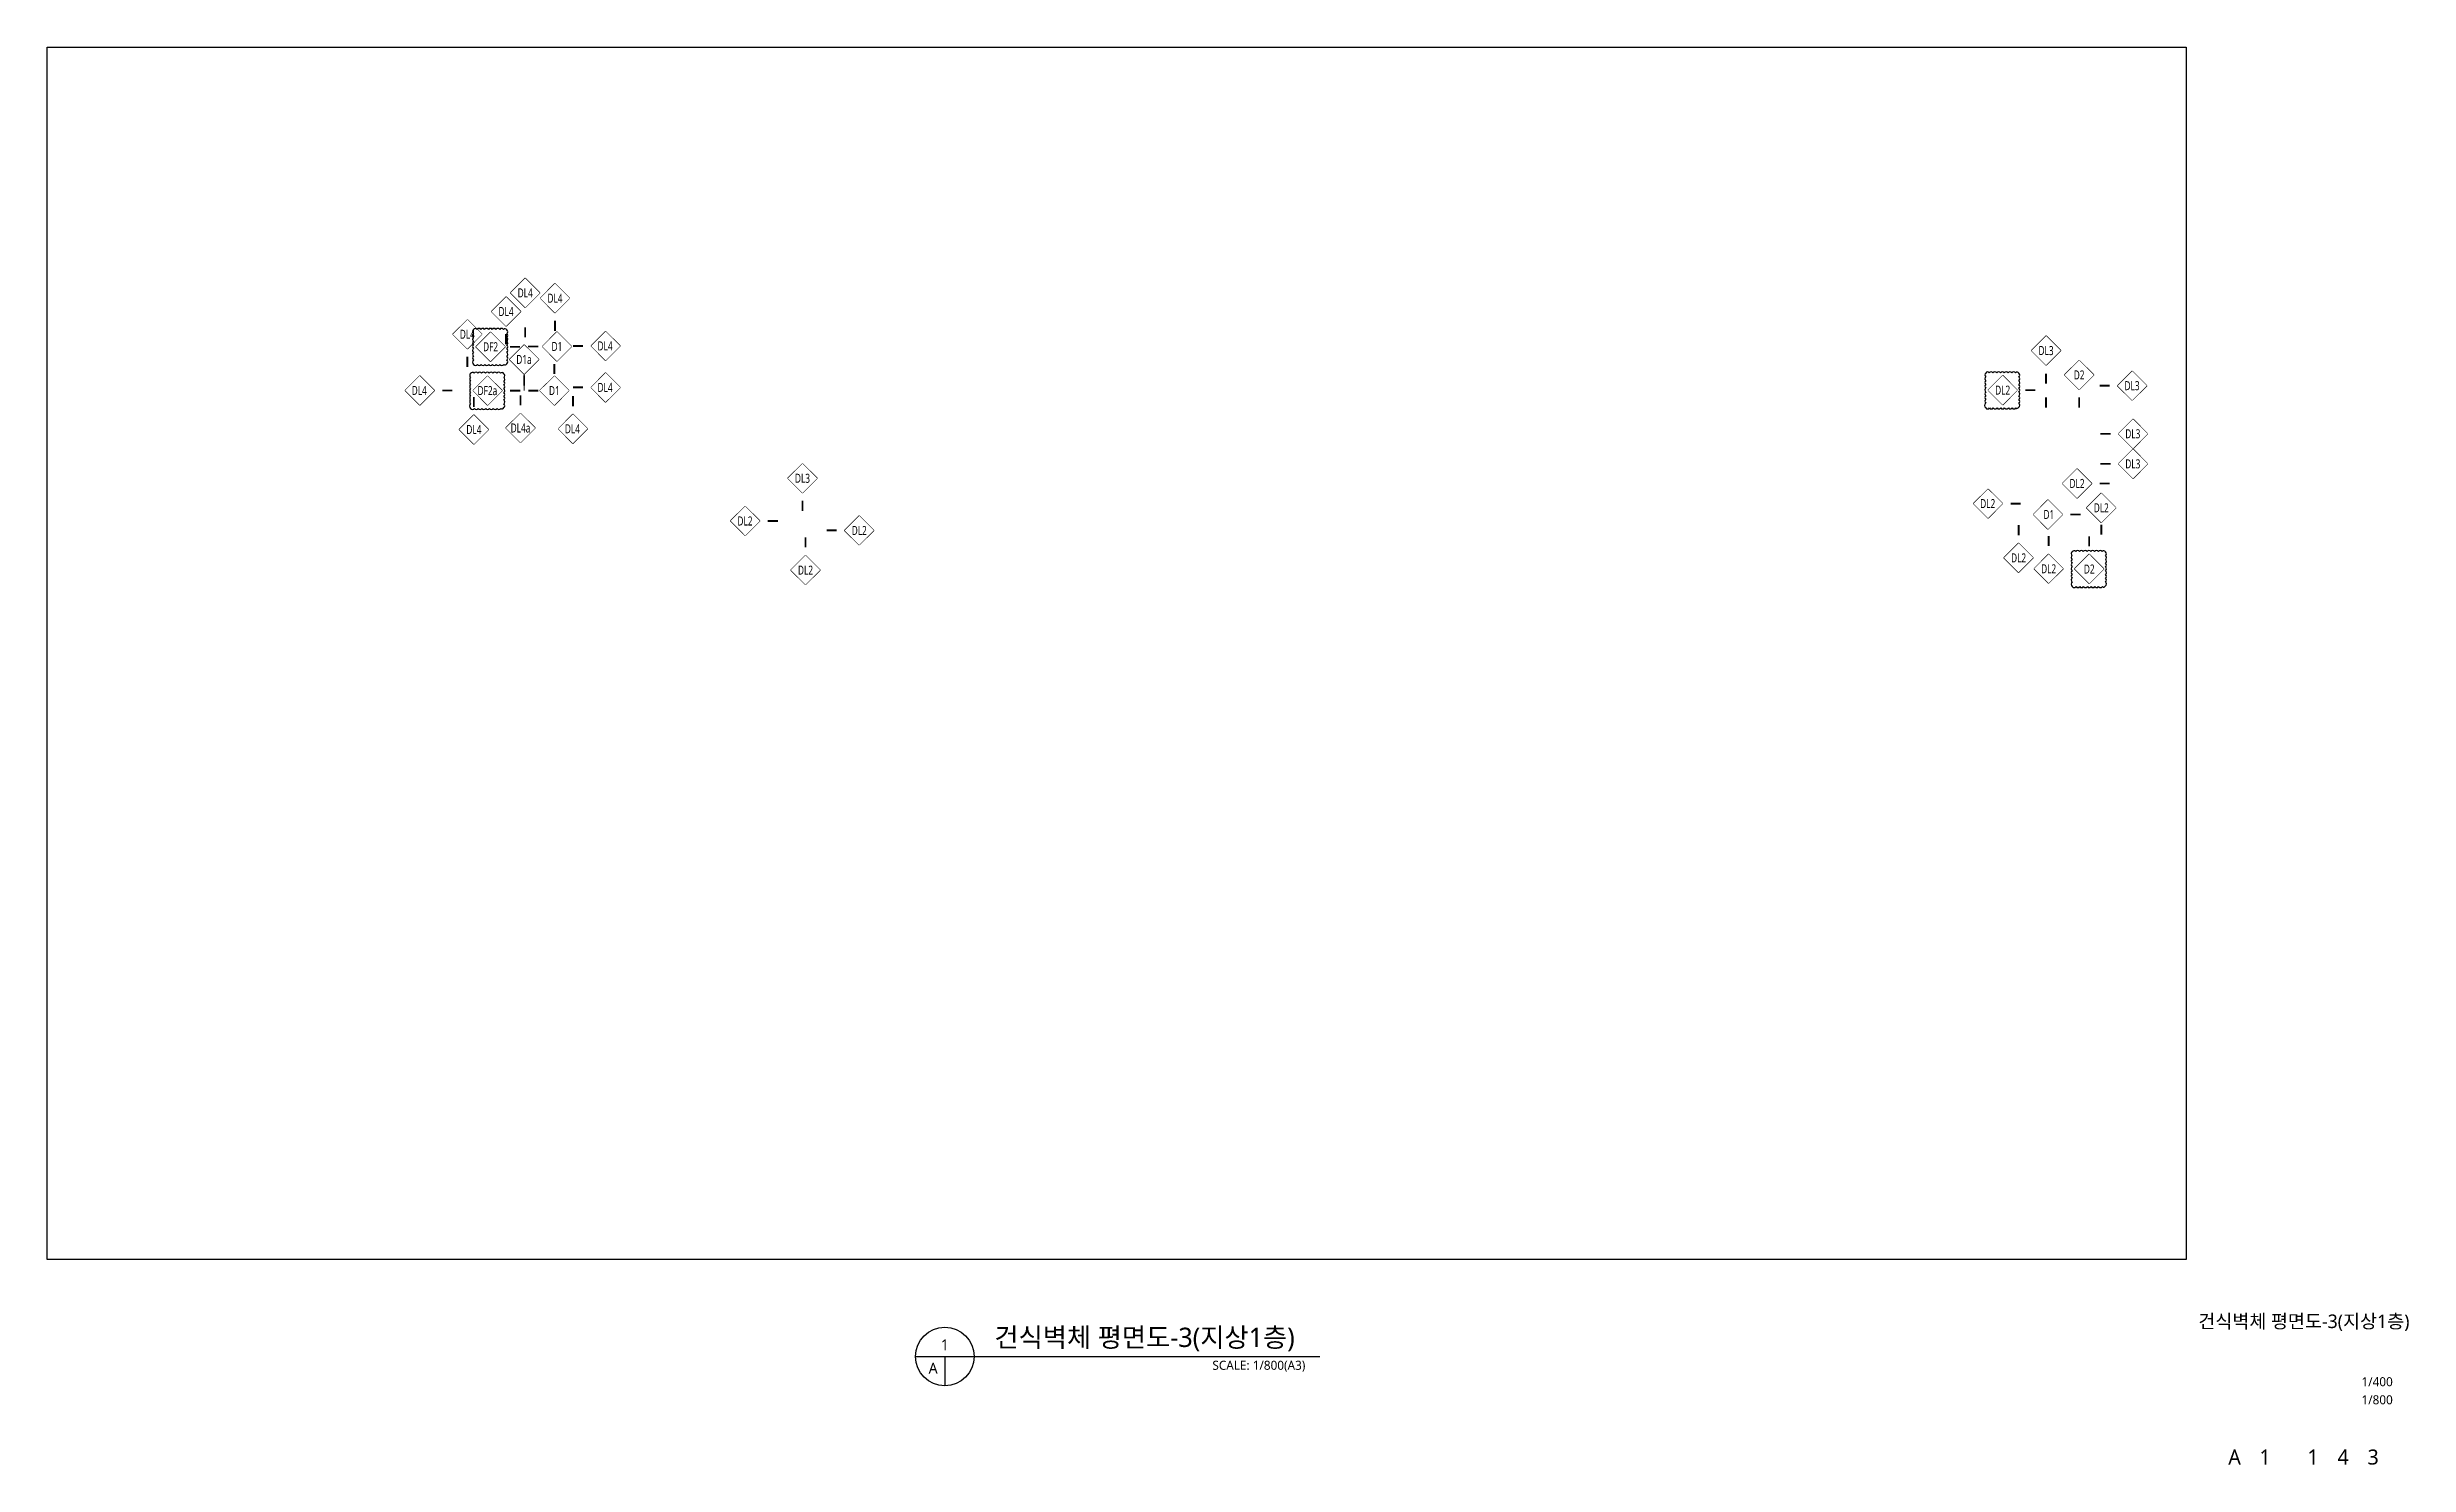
# Model space of a CAD drawing. Header units: millimetres. Extents: x 8000 to 321558, y 7472 to 1578084.
# Drawn here: x 8000 to 321558, y 929044 to 1117284 of the extents above; entities that cross this region are included whole.
import ezdxf
from ezdxf.enums import TextEntityAlignment as Align

# ---------------------------------------------------------------- set-up
doc = ezdxf.new("R2010")
doc.units = ezdxf.units.MM
doc.header["$LTSCALE"] = 1000
doc.header["$MEASUREMENT"] = 0
doc.layers.get('Defpoints').update_dxf_attribs({"color": 161, "linetype": 'CONTINUOUS'})
doc.layers.add('A-WAL-TAG', color=7, linetype='CONTINUOUS', lineweight=0)
for name, color, linetype in [('SYM', 7, 'CONTINUOUS'), ('TEXT', 3, 'CONTINUOUS'), ('TEXT-TITLE', 6, 'CONTINUOUS'), ('TEXT-기입', 6, 'CONTINUOUS')]:
    doc.layers.add(name, color=color, linetype=linetype)
doc.layers.add('수정20221020', color=161, linetype='CONTINUOUS', plot=False)
doc.styles.add('kcc건식벽체부호', font='malgun_0.ttf')
doc.styles.add('나눔바른고딕', font='NanumBarunGothic.ttf')

msp = doc.modelspace()

# ---------------------------------------------------------------- texts
at = {"layer": 'TEXT', "style": '나눔바른고딕'}
msp.add_text('건식벽체 평면도-3(지상1층)', height=2560, dxfattribs=at).set_placement((133759, 944687))
for s, p in [('1', (127182, 944976)), ('A', (125630, 941873))]:
    msp.add_text(s, height=1440, dxfattribs=at).set_placement(p, align=Align.MIDDLE)
msp.add_text('SCALE: 1/800(A3)', height=1200, dxfattribs=at).set_placement((175050, 942855), align=Align.TOP_RIGHT)
at = {"layer": 'TEXT-TITLE', "style": '나눔바른고딕'}
msp.add_text('건식벽체 평면도-3(지상1층)', height=1800, dxfattribs=at).set_placement((307631, 947196), align=Align.CENTER)
at = {"layer": 'TEXT-기입', "style": '나눔바른고딕'}
for s, p in [('1/400', (315281, 939112)), ('1/800', (315281, 936712))]:
    msp.add_text(s, height=1200, dxfattribs=at).set_placement(p, align=Align.BOTTOM_LEFT)
for s, p in [('A', (298431, 930072)), ('1', (302481, 930072)), ('1', (308831, 930072)), ('4', (312831, 930072)), ('3', (316831, 930072))]:
    msp.add_text(s, height=2000, dxfattribs=at).set_placement(p, align=Align.MIDDLE_CENTER)

# ---------------------------------------------------------------- blocks, each defined once
blk = doc.blocks.new('케이씨씨부호')
at = {"layer": 'A-WAL-TAG'}
blk.add_lwpolyline([(9958, 15966), (10605, 16612), (11251, 15966), (10605, 15319), (9958, 15966)], dxfattribs=at)
blk.add_wipeout([(10605, 16612), (9958, 15966), (10605, 15319), (11251, 15966)]).dxf.layer = 'A-WAL-TAG'
at = {"layer": 'A-WAL-TAG', "color": 2, "style": 'kcc건식벽체부호', "width": 0.7}
blk.add_attdef('벽체종류', text='', height=400, dxfattribs=at).set_placement((10605, 15966), align=Align.MIDDLE_CENTER)

# ---------------------------------------------------------------- linework, layer by layer
at = {"layer": 'A-WAL-TAG'}
msp.add_line((71330, 1071684), (71330, 1073881), dxfattribs=at)
for points in [[(75419, 1082015, 0, 0, 0), (75419, 1080965, 240, 240, 0), (75419, 1079615, 240, 240, 0)], [(68923, 1080241, 0, 0, 0), (68923, 1079191, 240, 240, 0), (68923, 1077841, 240, 240, 0)], [(68804, 1077507, 0, 0, 0), (69435, 1077507, 240, 240, 0), (70785, 1077507, 240, 240, 0)], [(73740, 1077546, 0, 0, 0), (73199, 1077546, 240, 240, 0), (71849, 1077546, 240, 240, 0)], [(80207, 1077613, 0, 0, 0), (79157, 1077613, 240, 240, 0), (77807, 1077613, 240, 240, 0)], [(71330, 1074373, 0, 0, 0), (71330, 1073704, 240, 240, 0), (71330, 1072354, 240, 240, 0)], [(273399, 1072604, 0, 0, 0), (273399, 1070774, 240, 240, 0), (273399, 1069424, 240, 240, 0)], [(59405, 1071711, 0, 0, 0), (60455, 1071711, 240, 240, 0), (61805, 1071711, 240, 240, 0)], [(68411, 1071684, 0, 0, 0), (69461, 1071684, 240, 240, 0), (70811, 1071684, 240, 240, 0)], [(70840, 1068659, 0, 0, 0), (70840, 1069709, 240, 240, 0), (70840, 1071059, 240, 240, 0)], [(71330, 1071684, 0, 0, 0), (71875, 1071684, 240, 240, 0), (73225, 1071684, 240, 240, 0)], [(77802, 1068554, 0, 0, 0), (77802, 1069604, 240, 240, 0), (77802, 1070954, 240, 240, 0)], [(80207, 1072111, 0, 0, 0), (79157, 1072111, 240, 240, 0), (77807, 1072111, 240, 240, 0)], [(269580, 1071745, 0, 0, 0), (270630, 1071745, 240, 240, 0), (271980, 1071745, 240, 240, 0)], [(277788, 1071824, 0, 0, 0), (277788, 1070774, 240, 240, 0), (277788, 1069424, 240, 240, 0)], [(283005, 1065954, 0, 0, 0), (281955, 1065954, 240, 240, 0), (280605, 1065954, 240, 240, 0)], [(108280, 1058104, 0, 0, 0), (108280, 1057054, 240, 240, 0), (108280, 1055704, 240, 240, 0)], [(267630, 1056679, 0, 0, 0), (268680, 1056679, 240, 240, 0), (270030, 1056679, 240, 240, 0)], [(102623, 1054371, 0, 0, 0), (103673, 1054371, 240, 240, 0), (105023, 1054371, 240, 240, 0)], [(269752, 1051428, 0, 0, 0), (269752, 1052478, 240, 240, 0), (269752, 1053828, 240, 240, 0)], [(280730, 1054176, 0, 0, 0), (280730, 1053903, 240, 240, 0), (280730, 1052553, 240, 240, 0)], [(108680, 1049804, 0, 0, 0), (108680, 1050854, 240, 240, 0), (108680, 1052204, 240, 240, 0)], [(113880, 1053129, 0, 0, 0), (112830, 1053129, 240, 240, 0), (111480, 1053129, 240, 240, 0)], [(273743, 1049979, 0, 0, 0), (273743, 1051029, 240, 240, 0), (273743, 1052379, 240, 240, 0)], [(279133, 1049954, 0, 0, 0), (279133, 1051004, 240, 240, 0), (279133, 1052354, 240, 240, 0)]]:
    msp.add_lwpolyline(points, format="xyseb", dxfattribs=at)
at = {"layer": 'SYM'}
for p, q in [((123303, 943424), (176984, 943424)), ((127182, 943424), (127182, 939546))]:
    msp.add_line(p, q, dxfattribs=at)
msp.add_circle((127182, 943424), 3879, dxfattribs=at)

msp.set_redraw_order([(e.dxf.handle, doc.entitydb.next_handle()) for e in msp.query("TEXT MTEXT ATTDEF DIMENSION ARC_DIMENSION")])  # texts and dimensions are drawn at this point

# ---------------------------------------------------------------- next in the draw order: block references
at = {"layer": 'A-WAL-TAG', "xscale": 3, "yscale": 3, "zscale": 3}
for p, values in [((43865, 1029650), {'벽체종류': 'D1'}), ((245974, 1025867), {'벽체종류': 'D2'}), ((248916, 1008219), {'벽체종류': 'DL2'})]:
    msp.add_blockref('케이씨씨부호', p, dxfattribs=at).add_auto_attribs(values)
at = {"layer": 'A-WAL-TAG'}
ref = msp.add_blockref('케이씨씨부호', (113961, 1029717), dxfattribs=dict(at, xscale=-3, yscale=3, zscale=3))
ref.add_attrib('벽체종류', 'DL4', dxfattribs={"color": 2, "height": 1200, "style": 'kcc건식벽체부호', "width": 0.7}).set_placement((82075, 1077613), align=Align.MIDDLE_CENTER)
ref = msp.add_blockref('케이씨씨부호', (89280, 1023814), dxfattribs=dict(at, xscale=-3, yscale=3, zscale=3))
ref.add_attrib('벽체종류', 'DL4', dxfattribs={"color": 2, "height": 1200, "style": 'kcc건식벽체부호', "width": 0.7}).set_placement((57394, 1071711), align=Align.MIDDLE_CENTER)
ref = msp.add_blockref('케이씨씨부호', (98286, 1023788), dxfattribs=dict(at, xscale=-3, yscale=3, zscale=3))
ref.add_attrib('벽체종류', 'DF2a', dxfattribs={"color": 2, "height": 1200, "style": 'kcc건식벽체부호', "width": 0.7}).set_placement((66445, 1071684), align=Align.MIDDLE_CENTER)
ref = msp.add_blockref('케이씨씨부호', (113961, 1024214), dxfattribs=dict(at, xscale=-3, yscale=3, zscale=3))
ref.add_attrib('벽체종류', 'DL4', dxfattribs={"color": 2, "height": 1200, "style": 'kcc건식벽체부호', "width": 0.7}).set_placement((82075, 1072111), align=Align.MIDDLE_CENTER)
ref = msp.add_blockref('케이씨씨부호', (76466, 1107940), dxfattribs=dict(at, xscale=-3, yscale=3, zscale=3, rotation=180))
ref.add_attrib('벽체종류', 'DL3', dxfattribs={"color": 2, "height": 1200, "style": 'kcc건식벽체부호', "width": 0.7}).set_placement((108280, 1060044), align=Align.MIDDLE_CENTER)
ref = msp.add_blockref('케이씨씨부호', (297505, 1008782), dxfattribs=dict(at, xscale=-3, yscale=3, zscale=3))
ref.add_attrib('벽체종류', 'DL2', dxfattribs={"color": 2, "height": 1200, "style": 'kcc건식벽체부호', "width": 0.7}).set_placement((265654, 1056679), align=Align.MIDDLE_CENTER)
ref = msp.add_blockref('케이씨씨부호', (132497, 1006475), dxfattribs=dict(at, xscale=-3, yscale=3, zscale=3))
ref.add_attrib('벽체종류', 'DL2', dxfattribs={"color": 2, "height": 1200, "style": 'kcc건식벽체부호', "width": 0.7}).set_placement((100647, 1054371), align=Align.MIDDLE_CENTER)
ref = msp.add_blockref('케이씨씨부호', (76866, 1095761), dxfattribs=dict(at, xscale=-3, yscale=3, zscale=3, rotation=180))
ref.add_attrib('벽체종류', 'DL2', dxfattribs={"color": 2, "height": 1200, "style": 'kcc건식벽체부호', "width": 0.7}).set_placement((108680, 1047844), align=Align.MIDDLE_CENTER)
ref = msp.add_blockref('케이씨씨부호', (241929, 1095936), dxfattribs=dict(at, xscale=-3, yscale=3, zscale=3, rotation=180))
ref.add_attrib('벽체종류', 'DL2', dxfattribs={"color": 2, "height": 1200, "style": 'kcc건식벽체부호', "width": 0.7}).set_placement((273743, 1048019), align=Align.MIDDLE_CENTER)

# ---------------------------------------------------------------- next in the draw order: linework, layer by layer
for points in [[(63783, 1077226, 0, 0, 0), (63783, 1076176, 240, 240, 0), (63783, 1074826, 240, 240, 0)], [(75332, 1073511, 0, 0, 0), (75332, 1073877, 240, 240, 0), (75332, 1075227, 240, 240, 0)], [(282905, 1072339, 0, 0, 0), (281855, 1072339, 240, 240, 0), (280505, 1072339, 240, 240, 0)], [(64648, 1068454, 0, 0, 0), (64648, 1069504, 240, 240, 0), (64648, 1070854, 240, 240, 0)], [(279455, 1059353, 0, 0, 0), (280505, 1059353, 240, 240, 0), (281855, 1059353, 240, 240, 0)], [(275590, 1055237, 0, 0, 0), (276640, 1055237, 240, 240, 0), (277990, 1055237, 240, 240, 0)]]:
    msp.add_lwpolyline(points, format="xyseb", dxfattribs=at)

# ---------------------------------------------------------------- next in the draw order: block references
at = {"layer": 'A-WAL-TAG', "xscale": 3, "yscale": 3, "zscale": 3}
for p, values in [((241585, 1029105), {'벽체종류': 'DL3'}), ((39026, 1018823), {'벽체종류': 'DL4a'})]:
    msp.add_blockref('케이씨씨부호', p, dxfattribs=at).add_auto_attribs(values)
at = {"layer": 'A-WAL-TAG'}
ref = msp.add_blockref('케이씨씨부호', (237938, 1097385), dxfattribs=dict(at, xscale=-3, yscale=3, zscale=3, rotation=180))
ref.add_attrib('벽체종류', 'DL2', dxfattribs={"color": 2, "height": 1200, "style": 'kcc건식벽체부호', "width": 0.7}).set_placement((269752, 1049469), align=Align.MIDDLE_CENTER)
ref = msp.add_blockref('케이씨씨부호', (247319, 1095911), dxfattribs=dict(at, xscale=-3, yscale=3, zscale=3, rotation=180))
ref.add_attrib('벽체종류', 'D2', dxfattribs={"color": 2, "height": 1200, "style": 'kcc건식벽체부호', "width": 0.7}).set_placement((279133, 1047988), align=Align.MIDDLE_CENTER)

# ---------------------------------------------------------------- next in the draw order: linework, layer by layer
msp.add_lwpolyline([(273399, 1075062, 0, 0, 0), (273399, 1073954, 240, 240, 0), (273399, 1072604, 240, 240, 0)], format="xyseb", dxfattribs=at)
at = {"layer": '수정20221020'}
msp.add_lwpolyline([(276882, 1045650, 0.5205671), (277382, 1045650, 0.5205671), (277882, 1045650, 0.5205671), (278382, 1045650, 0.5205671), (278882, 1045650, 0.5205671), (279382, 1045650, 0.5205671), (279882, 1045650, 0.5205671), (280382, 1045650, 0.5205671), (280882, 1045650, 0.5205671), (281274, 1045757, 0.5205671), (281274, 1046257, 0.5205671), (281274, 1046757, 0.5205671), (281274, 1047257, 0.5205671), (281274, 1047757, 0.5205671), (281274, 1048257, 0.5205671), (281274, 1048757, 0.5205671), (281274, 1049257, 0.5205671), (281274, 1049757, 0.5205671), (281274, 1050257, 0.5205671), (280844, 1050327, 0.5205671), (280344, 1050327, 0.5205671), (279844, 1050327, 0.5205671), (279344, 1050327, 0.5205671), (278844, 1050327, 0.5205671), (278344, 1050327, 0.5205671), (277844, 1050327, 0.5205671), (277344, 1050327, 0.5205671), (276882, 1050289, 0.5205671), (276882, 1049789, 0.5205671), (276882, 1049289, 0.5205671), (276882, 1048789, 0.5205671), (276882, 1048289, 0.5205671), (276882, 1047789, 0.5205671), (276882, 1047289, 0.5205671), (276882, 1046789, 0.5205671), (276882, 1046289, 0.5205671)], format="xyb", close=True, dxfattribs=at)

# ---------------------------------------------------------------- next in the draw order: block references
at = {"layer": 'A-WAL-TAG'}
ref = msp.add_blockref('케이씨씨부호', (31969, 1127062), dxfattribs=dict(at, xscale=-3, yscale=3, zscale=3, rotation=180))
ref.add_attrib('벽체종류', 'DL4', dxfattribs={"color": 2, "height": 1200, "style": 'kcc건식벽체부호', "width": 0.7}).set_placement((63783, 1079165), align=Align.MIDDLE_CENTER)
at = {"layer": 'A-WAL-TAG', "xscale": 3, "yscale": 3, "zscale": 3}
for p, values in [((43518, 1023788), {'벽체종류': 'D1'}), ((32834, 1018618), {'벽체종류': 'DL4'})]:
    msp.add_blockref('케이씨씨부호', p, dxfattribs=at).add_auto_attribs(values)
at = {"layer": 'A-WAL-TAG'}
ref = msp.add_blockref('케이씨씨부호', (316659, 1024442), dxfattribs=dict(at, xscale=-3, yscale=3, zscale=3))
ref.add_attrib('벽체종류', 'DL3', dxfattribs={"color": 2, "height": 1200, "style": 'kcc건식벽체부호', "width": 0.7}).set_placement((284818, 1072339), align=Align.MIDDLE_CENTER)
ref = msp.add_blockref('케이씨씨부호', (305464, 1007341), dxfattribs=dict(at, xscale=-3, yscale=3, zscale=3))
ref.add_attrib('벽체종류', 'D1', dxfattribs={"color": 2, "height": 1200, "style": 'kcc건식벽체부호', "width": 0.7}).set_placement((273775, 1055237), align=Align.MIDDLE_CENTER)

# ---------------------------------------------------------------- next in the draw order: block references
ref = msp.add_blockref('케이씨씨부호', (37109, 1130076), dxfattribs=dict(at, xscale=-3, yscale=3, zscale=3, rotation=180))
ref.add_attrib('벽체종류', 'DL4', dxfattribs={"color": 2, "height": 1200, "style": 'kcc건식벽체부호', "width": 0.7}).set_placement((68923, 1082180), align=Align.MIDDLE_CENTER)
at = {"layer": 'A-WAL-TAG', "xscale": 3, "yscale": 3, "zscale": 3}
msp.add_blockref('케이씨씨부호', (245701, 1011457), dxfattribs=at).add_auto_attribs({'벽체종류': 'DL2'})

# ---------------------------------------------------------------- next in the draw order: linework, layer by layer
at = {"layer": 'A-WAL-TAG'}
for points in [[(71464, 1082719, 0, 0, 0), (71464, 1080105, 240, 240, 0), (71464, 1078755, 240, 240, 0)], [(283005, 1061959, 0, 0, 0), (281955, 1061959, 240, 240, 0), (280605, 1061959, 240, 240, 0)]]:
    msp.add_lwpolyline(points, format="xyseb", dxfattribs=at)

# ---------------------------------------------------------------- next in the draw order: block references
ref = msp.add_blockref('케이씨씨부호', (39650, 1132555), dxfattribs=dict(at, xscale=-3, yscale=3, zscale=3, rotation=180))
ref.add_attrib('벽체종류', 'DL4', dxfattribs={"color": 2, "height": 1200, "style": 'kcc건식벽체부호', "width": 0.7}).set_placement((71464, 1084659), align=Align.MIDDLE_CENTER)
ref = msp.add_blockref('케이씨씨부호', (316759, 1014063), dxfattribs=dict(at, xscale=-3, yscale=3, zscale=3))
ref.add_attrib('벽체종류', 'DL3', dxfattribs={"color": 2, "height": 1200, "style": 'kcc건식벽체부호', "width": 0.7}).set_placement((284918, 1061959), align=Align.MIDDLE_CENTER)

# ---------------------------------------------------------------- next in the draw order: block references
ref = msp.add_blockref('케이씨씨부호', (43605, 1131851), dxfattribs=dict(at, xscale=-3, yscale=3, zscale=3, rotation=180))
ref.add_attrib('벽체종류', 'DL4', dxfattribs={"color": 2, "height": 1200, "style": 'kcc건식벽체부호', "width": 0.7}).set_placement((75419, 1083955), align=Align.MIDDLE_CENTER)
ref = msp.add_blockref('케이씨씨부호', (316759, 1018057), dxfattribs=dict(at, xscale=-3, yscale=3, zscale=3))
ref.add_attrib('벽체종류', 'DL3', dxfattribs={"color": 2, "height": 1200, "style": 'kcc건식벽체부호', "width": 0.7}).set_placement((284918, 1065954), align=Align.MIDDLE_CENTER)

# ---------------------------------------------------------------- next in the draw order: linework, layer by layer
at = {"layer": 'Defpoints', "ltscale": 10000}
msp.add_lwpolyline([(8000, 1117284), (292000, 1117284), (292000, 956316), (8000, 956316)], close=True, dxfattribs=at)

# ---------------------------------------------------------------- next in the draw order: block references
at = {"layer": 'A-WAL-TAG', "xscale": 3, "yscale": 3, "zscale": 3}
for p, values in [((35050, 1029611), {'벽체종류': 'DF2'}), ((235827, 1023848), {'벽체종류': 'DL2'})]:
    msp.add_blockref('케이씨씨부호', p, dxfattribs=at).add_auto_attribs(values)
at = {"layer": 'A-WAL-TAG'}
ref = msp.add_blockref('케이씨씨부호', (109616, 1018718), dxfattribs=dict(at, xscale=-3, yscale=3, zscale=3))
ref.add_attrib('벽체종류', 'DL4', dxfattribs={"color": 2, "height": 1200, "style": 'kcc건식벽체부호', "width": 0.7}).set_placement((77730, 1066614), align=Align.MIDDLE_CENTER)
ref = msp.add_blockref('케이씨씨부호', (84006, 1101025), dxfattribs=dict(at, xscale=-3, yscale=3, zscale=3, rotation=180))
ref.add_attrib('벽체종류', 'DL2', dxfattribs={"color": 2, "height": 1200, "style": 'kcc건식벽체부호', "width": 0.7}).set_placement((115820, 1053109), align=Align.MIDDLE_CENTER)

# ---------------------------------------------------------------- next in the draw order: linework, layer by layer
at = {"layer": '수정20221020'}
msp.add_lwpolyline([(265390, 1069380, 0.5205671), (265890, 1069380, 0.5205671), (266390, 1069380, 0.5205671), (266890, 1069380, 0.5205671), (267390, 1069380, 0.5205671), (267890, 1069380, 0.5205671), (268390, 1069380, 0.5205671), (268890, 1069380, 0.5205671), (269390, 1069380, 0.5205671), (269782, 1069487, 0.5205671), (269782, 1069987, 0.5205671), (269782, 1070487, 0.5205671), (269782, 1070987, 0.5205671), (269782, 1071487, 0.5205671), (269782, 1071987, 0.5205671), (269782, 1072487, 0.5205671), (269782, 1072987, 0.5205671), (269782, 1073487, 0.5205671), (269782, 1073987, 0.5205671), (269352, 1074057, 0.5205671), (268852, 1074057, 0.5205671), (268352, 1074057, 0.5205671), (267852, 1074057, 0.5205671), (267352, 1074057, 0.5205671), (266852, 1074057, 0.5205671), (266352, 1074057, 0.5205671), (265852, 1074057, 0.5205671), (265390, 1074020, 0.5205671), (265390, 1073520, 0.5205671), (265390, 1073020, 0.5205671), (265390, 1072520, 0.5205671), (265390, 1072020, 0.5205671), (265390, 1071520, 0.5205671), (265390, 1071020, 0.5205671), (265390, 1070520, 0.5205671), (265390, 1070020, 0.5205671)], format="xyb", close=True, dxfattribs=at)

# ---------------------------------------------------------------- next in the draw order: block references
at = {"layer": 'A-WAL-TAG'}
ref = msp.add_blockref('케이씨씨부호', (103144, 1027924), dxfattribs=dict(at, xscale=-3, yscale=3, zscale=3))
ref.add_attrib('벽체종류', 'D1a', dxfattribs={"color": 2, "height": 1200, "style": 'kcc건식벽체부호', "width": 0.7}).set_placement((71303, 1075820), align=Align.MIDDLE_CENTER)

# ---------------------------------------------------------------- next in the draw order: linework, layer by layer
at = {"layer": '수정20221020'}
for points in [[(64613, 1075143, 0.5205671), (65113, 1075143, 0.5205671), (65613, 1075143, 0.5205671), (66113, 1075143, 0.5205671), (66613, 1075143, 0.5205671), (67113, 1075143, 0.5205671), (67613, 1075143, 0.5205671), (68113, 1075143, 0.5205671), (68613, 1075143, 0.5205671), (69006, 1075250, 0.5205671), (69006, 1075750, 0.5205671), (69006, 1076250, 0.5205671), (69006, 1076750, 0.5205671), (69006, 1077250, 0.5205671), (69006, 1077750, 0.5205671), (69006, 1078250, 0.5205671), (69006, 1078750, 0.5205671), (69006, 1079250, 0.5205671), (69006, 1079750, 0.5205671), (68576, 1079820, 0.5205671), (68076, 1079820, 0.5205671), (67576, 1079820, 0.5205671), (67076, 1079820, 0.5205671), (66576, 1079820, 0.5205671), (66076, 1079820, 0.5205671), (65576, 1079820, 0.5205671), (65076, 1079820, 0.5205671), (64613, 1079783, 0.5205671), (64613, 1079283, 0.5205671), (64613, 1078783, 0.5205671), (64613, 1078283, 0.5205671), (64613, 1077783, 0.5205671), (64613, 1077283, 0.5205671), (64613, 1076783, 0.5205671), (64613, 1076283, 0.5205671), (64613, 1075783, 0.5205671)], [(64221, 1069320, 0.5205671), (64721, 1069320, 0.5205671), (65221, 1069320, 0.5205671), (65721, 1069320, 0.5205671), (66221, 1069320, 0.5205671), (66721, 1069320, 0.5205671), (67221, 1069320, 0.5205671), (67721, 1069320, 0.5205671), (68221, 1069320, 0.5205671), (68613, 1069427, 0.5205671), (68613, 1069927, 0.5205671), (68613, 1070427, 0.5205671), (68613, 1070927, 0.5205671), (68613, 1071427, 0.5205671), (68613, 1071927, 0.5205671), (68613, 1072427, 0.5205671), (68613, 1072927, 0.5205671), (68613, 1073427, 0.5205671), (68613, 1073927, 0.5205671), (68183, 1073997, 0.5205671), (67683, 1073997, 0.5205671), (67183, 1073997, 0.5205671), (66683, 1073997, 0.5205671), (66183, 1073997, 0.5205671), (65683, 1073997, 0.5205671), (65183, 1073997, 0.5205671), (64683, 1073997, 0.5205671), (64221, 1073960, 0.5205671), (64221, 1073460, 0.5205671), (64221, 1072960, 0.5205671), (64221, 1072460, 0.5205671), (64221, 1071960, 0.5205671), (64221, 1071460, 0.5205671), (64221, 1070960, 0.5205671), (64221, 1070460, 0.5205671), (64221, 1069960, 0.5205671)]]:
    msp.add_lwpolyline(points, format="xyb", close=True, dxfattribs=at)

doc.saveas('drawing.dxf')
